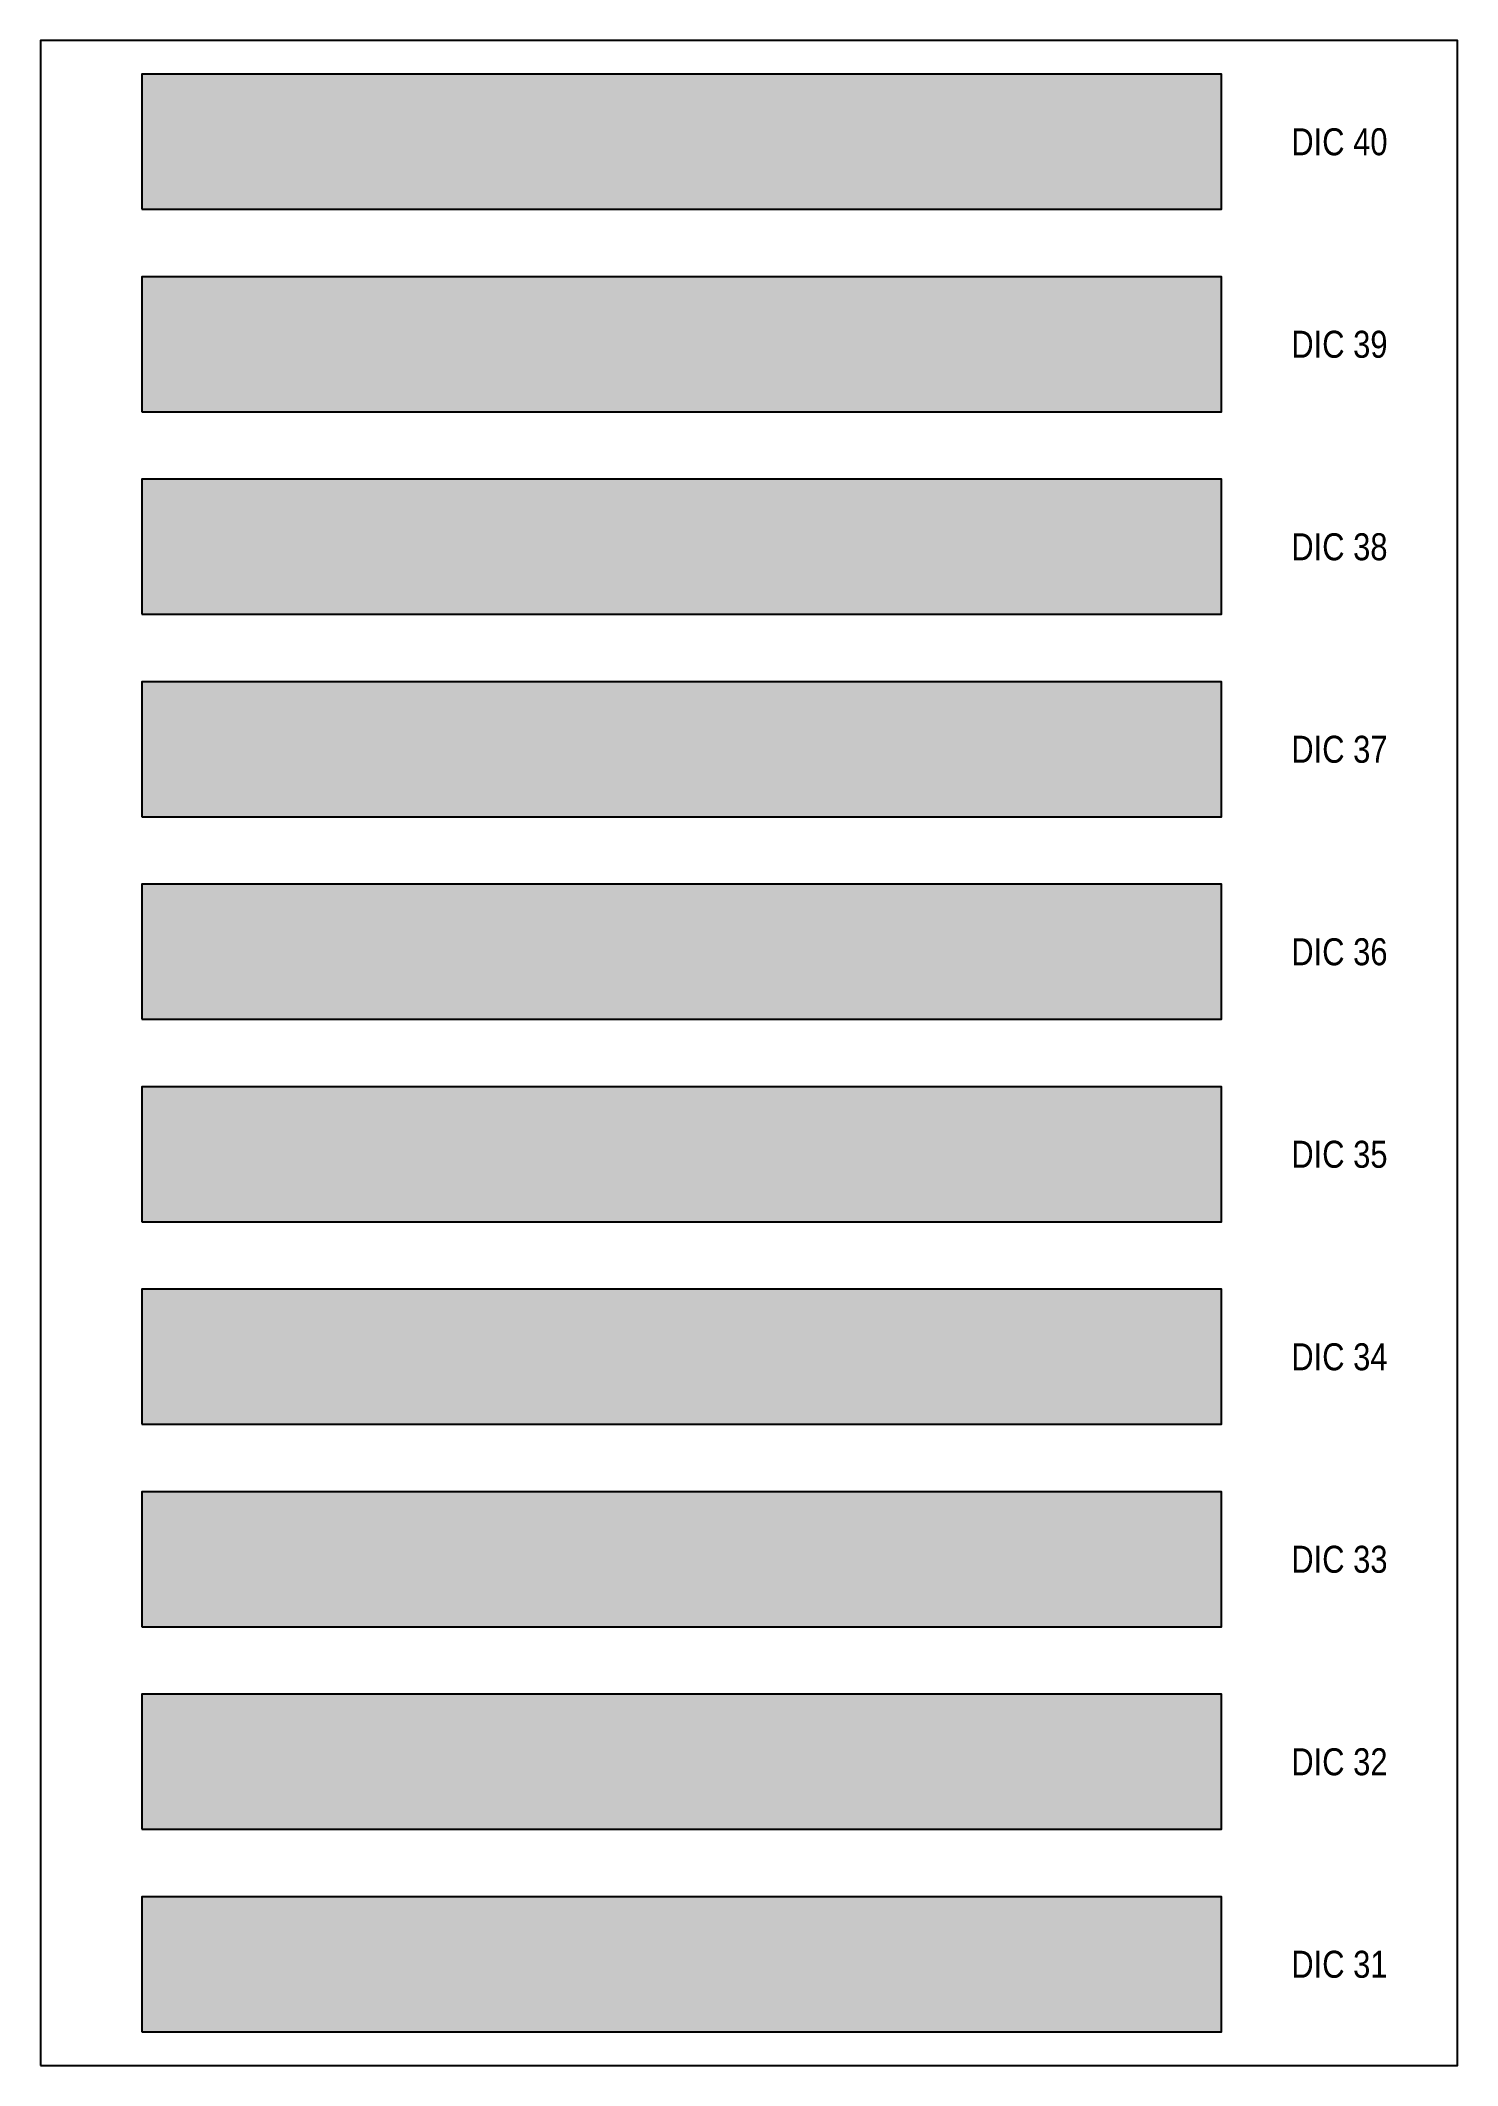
# Model space of a CAD drawing. Header units: millimetres. Extents: x -813692 to 807431, y 0 to 1813163.
# Drawn here: x 0 to 210, y 900 to 1200 of the extents above; entities that cross this region are included whole.
import ezdxf
from ezdxf.enums import TextEntityAlignment as Align

# ---------------------------------------------------------------- set-up
doc = ezdxf.new("R2010")
doc.units = ezdxf.units.MM
doc.styles.get("Standard").update_dxf_attribs({"font": 'ARIALN.TTF'})

msp = doc.modelspace()

# ---------------------------------------------------------------- texts
at = {"layer": 'Defpoints', "color": 7, "ltscale": 100}
for s, p in [('DIC 40', (192.5, 1185)), ('DIC 40', (192.5, 1185)), ('DIC 39', (192.5, 1155)), ('DIC 39', (192.5, 1155)), ('DIC 38', (192.5, 1125)), ('DIC 38', (192.5, 1125)), ('DIC 37', (192.5, 1095)), ('DIC 37', (192.5, 1095)), ('DIC 36', (192.5, 1065)), ('DIC 36', (192.5, 1065)), ('DIC 35', (192.5, 1035)), ('DIC 35', (192.5, 1035)), ('DIC 34', (192.5, 1005)), ('DIC 34', (192.5, 1005)), ('DIC 33', (192.5, 975)), ('DIC 33', (192.5, 975)), ('DIC 32', (192.5, 945)), ('DIC 32', (192.5, 945)), ('DIC 31', (192.5, 915)), ('DIC 31', (192.5, 915))]:
    msp.add_text(s, height=4, dxfattribs=at).set_placement(p, align=Align.MIDDLE)

# ---------------------------------------------------------------- hatches: boundary and pattern name
at = {"layer": 'Defpoints', "ltscale": 100, "true_color": 0x00cdb9}
msp.add_hatch(color=132, dxfattribs=at).paths.add_polyline_path([(15, 1175), (175, 1175), (175, 1195), (15, 1195)])
msp.add_hatch(color=132, dxfattribs=at).paths.add_polyline_path([(15, 1175), (175, 1175), (175, 1195), (15, 1195)])
at = {"layer": 'Defpoints', "ltscale": 100, "true_color": 0x10d0ab}
msp.add_hatch(color=122, dxfattribs=at).paths.add_polyline_path([(15, 1145), (175, 1145), (175, 1165), (15, 1165)])
msp.add_hatch(color=122, dxfattribs=at).paths.add_polyline_path([(15, 1145), (175, 1145), (175, 1165), (15, 1165)])
at = {"layer": 'Defpoints', "ltscale": 100, "true_color": 0x00cb93}
msp.add_hatch(color=122, dxfattribs=at).paths.add_polyline_path([(15, 1115), (175, 1115), (175, 1135), (15, 1135)])
msp.add_hatch(color=122, dxfattribs=at).paths.add_polyline_path([(15, 1115), (175, 1115), (175, 1135), (15, 1135)])
at = {"layer": 'Defpoints', "ltscale": 100, "true_color": 0x82d989}
msp.add_hatch(color=103, dxfattribs=at).paths.add_polyline_path([(15, 1085), (175, 1085), (175, 1105), (15, 1105)])
msp.add_hatch(color=103, dxfattribs=at).paths.add_polyline_path([(15, 1085), (175, 1085), (175, 1105), (15, 1105)])
at = {"layer": 'Defpoints', "ltscale": 100, "true_color": 0x8cd86b}
msp.add_hatch(color=73, dxfattribs=at).paths.add_polyline_path([(15, 1055), (175, 1055), (175, 1075), (15, 1075)])
msp.add_hatch(color=73, dxfattribs=at).paths.add_polyline_path([(15, 1055), (175, 1055), (175, 1075), (15, 1075)])
at = {"layer": 'Defpoints', "ltscale": 100, "true_color": 0xbedb69}
msp.add_hatch(color=63, dxfattribs=at).paths.add_polyline_path([(15, 1025), (175, 1025), (175, 1045), (15, 1045)])
msp.add_hatch(color=63, dxfattribs=at).paths.add_polyline_path([(15, 1025), (175, 1025), (175, 1045), (15, 1045)])
at = {"layer": 'Defpoints', "ltscale": 100, "true_color": 0xd9de3f}
msp.add_hatch(color=53, dxfattribs=at).paths.add_polyline_path([(15, 995), (175, 995), (175, 1015), (15, 1015)])
msp.add_hatch(color=53, dxfattribs=at).paths.add_polyline_path([(15, 995), (175, 995), (175, 1015), (15, 1015)])
at = {"layer": 'Defpoints', "ltscale": 100, "true_color": 0xf7db49}
msp.add_hatch(color=53, dxfattribs=at).paths.add_polyline_path([(15, 965), (175, 965), (175, 985), (15, 985)])
msp.add_hatch(color=53, dxfattribs=at).paths.add_polyline_path([(15, 965), (175, 965), (175, 985), (15, 985)])
at = {"layer": 'Defpoints', "ltscale": 100, "true_color": 0xfbca7a}
msp.add_hatch(color=31, dxfattribs=at).paths.add_polyline_path([(15, 935), (175, 935), (175, 955), (15, 955)])
msp.add_hatch(color=31, dxfattribs=at).paths.add_polyline_path([(15, 935), (175, 935), (175, 955), (15, 955)])
at = {"layer": 'Defpoints', "ltscale": 100, "true_color": 0xffad73}
msp.add_hatch(color=21, dxfattribs=at).paths.add_polyline_path([(15, 905), (175, 905), (175, 925), (15, 925)])
msp.add_hatch(color=21, dxfattribs=at).paths.add_polyline_path([(15, 905), (175, 905), (175, 925), (15, 925)])

# ---------------------------------------------------------------- linework, layer by layer
at = {"layer": 'Defpoints', "color": 7, "ltscale": 100}
msp.add_lwpolyline([(0, 900), (210, 900), (210, 1200), (0, 1200)], close=True, dxfattribs=at)
msp.add_lwpolyline([(0, 900), (210, 900), (210, 1200), (0, 1200)], close=True, dxfattribs=at)
at = {"layer": 'Defpoints', "color": 132, "ltscale": 100, "true_color": 0x00cdb9}
msp.add_lwpolyline([(15, 1175), (175, 1175), (175, 1195), (15, 1195)], close=True, dxfattribs=at)
msp.add_lwpolyline([(15, 1175), (175, 1175), (175, 1195), (15, 1195)], close=True, dxfattribs=at)
at = {"layer": 'Defpoints', "color": 122, "ltscale": 100, "true_color": 0x10d0ab}
msp.add_lwpolyline([(15, 1145), (175, 1145), (175, 1165), (15, 1165)], close=True, dxfattribs=at)
msp.add_lwpolyline([(15, 1145), (175, 1145), (175, 1165), (15, 1165)], close=True, dxfattribs=at)
at = {"layer": 'Defpoints', "color": 122, "ltscale": 100, "true_color": 0x00cb93}
msp.add_lwpolyline([(15, 1115), (175, 1115), (175, 1135), (15, 1135)], close=True, dxfattribs=at)
msp.add_lwpolyline([(15, 1115), (175, 1115), (175, 1135), (15, 1135)], close=True, dxfattribs=at)
at = {"layer": 'Defpoints', "color": 103, "ltscale": 100, "true_color": 0x82d989}
msp.add_lwpolyline([(15, 1085), (175, 1085), (175, 1105), (15, 1105)], close=True, dxfattribs=at)
msp.add_lwpolyline([(15, 1085), (175, 1085), (175, 1105), (15, 1105)], close=True, dxfattribs=at)
at = {"layer": 'Defpoints', "color": 73, "ltscale": 100, "true_color": 0x8cd86b}
msp.add_lwpolyline([(15, 1055), (175, 1055), (175, 1075), (15, 1075)], close=True, dxfattribs=at)
msp.add_lwpolyline([(15, 1055), (175, 1055), (175, 1075), (15, 1075)], close=True, dxfattribs=at)
at = {"layer": 'Defpoints', "color": 63, "ltscale": 100, "true_color": 0xbedb69}
msp.add_lwpolyline([(15, 1025), (175, 1025), (175, 1045), (15, 1045)], close=True, dxfattribs=at)
msp.add_lwpolyline([(15, 1025), (175, 1025), (175, 1045), (15, 1045)], close=True, dxfattribs=at)
at = {"layer": 'Defpoints', "color": 53, "ltscale": 100, "true_color": 0xd9de3f}
msp.add_lwpolyline([(15, 995), (175, 995), (175, 1015), (15, 1015)], close=True, dxfattribs=at)
msp.add_lwpolyline([(15, 995), (175, 995), (175, 1015), (15, 1015)], close=True, dxfattribs=at)
at = {"layer": 'Defpoints', "color": 53, "ltscale": 100, "true_color": 0xf7db49}
msp.add_lwpolyline([(15, 965), (175, 965), (175, 985), (15, 985)], close=True, dxfattribs=at)
msp.add_lwpolyline([(15, 965), (175, 965), (175, 985), (15, 985)], close=True, dxfattribs=at)
at = {"layer": 'Defpoints', "color": 31, "ltscale": 100, "true_color": 0xfbca7a}
msp.add_lwpolyline([(15, 935), (175, 935), (175, 955), (15, 955)], close=True, dxfattribs=at)
msp.add_lwpolyline([(15, 935), (175, 935), (175, 955), (15, 955)], close=True, dxfattribs=at)
at = {"layer": 'Defpoints', "color": 21, "ltscale": 100, "true_color": 0xffad73}
msp.add_lwpolyline([(15, 905), (175, 905), (175, 925), (15, 925)], close=True, dxfattribs=at)
msp.add_lwpolyline([(15, 905), (175, 905), (175, 925), (15, 925)], close=True, dxfattribs=at)

msp.set_redraw_order([(e.dxf.handle, doc.entitydb.next_handle()) for e in msp.query("TEXT MTEXT ATTDEF DIMENSION ARC_DIMENSION")])  # texts and dimensions are drawn at this point

doc.saveas('drawing.dxf')
